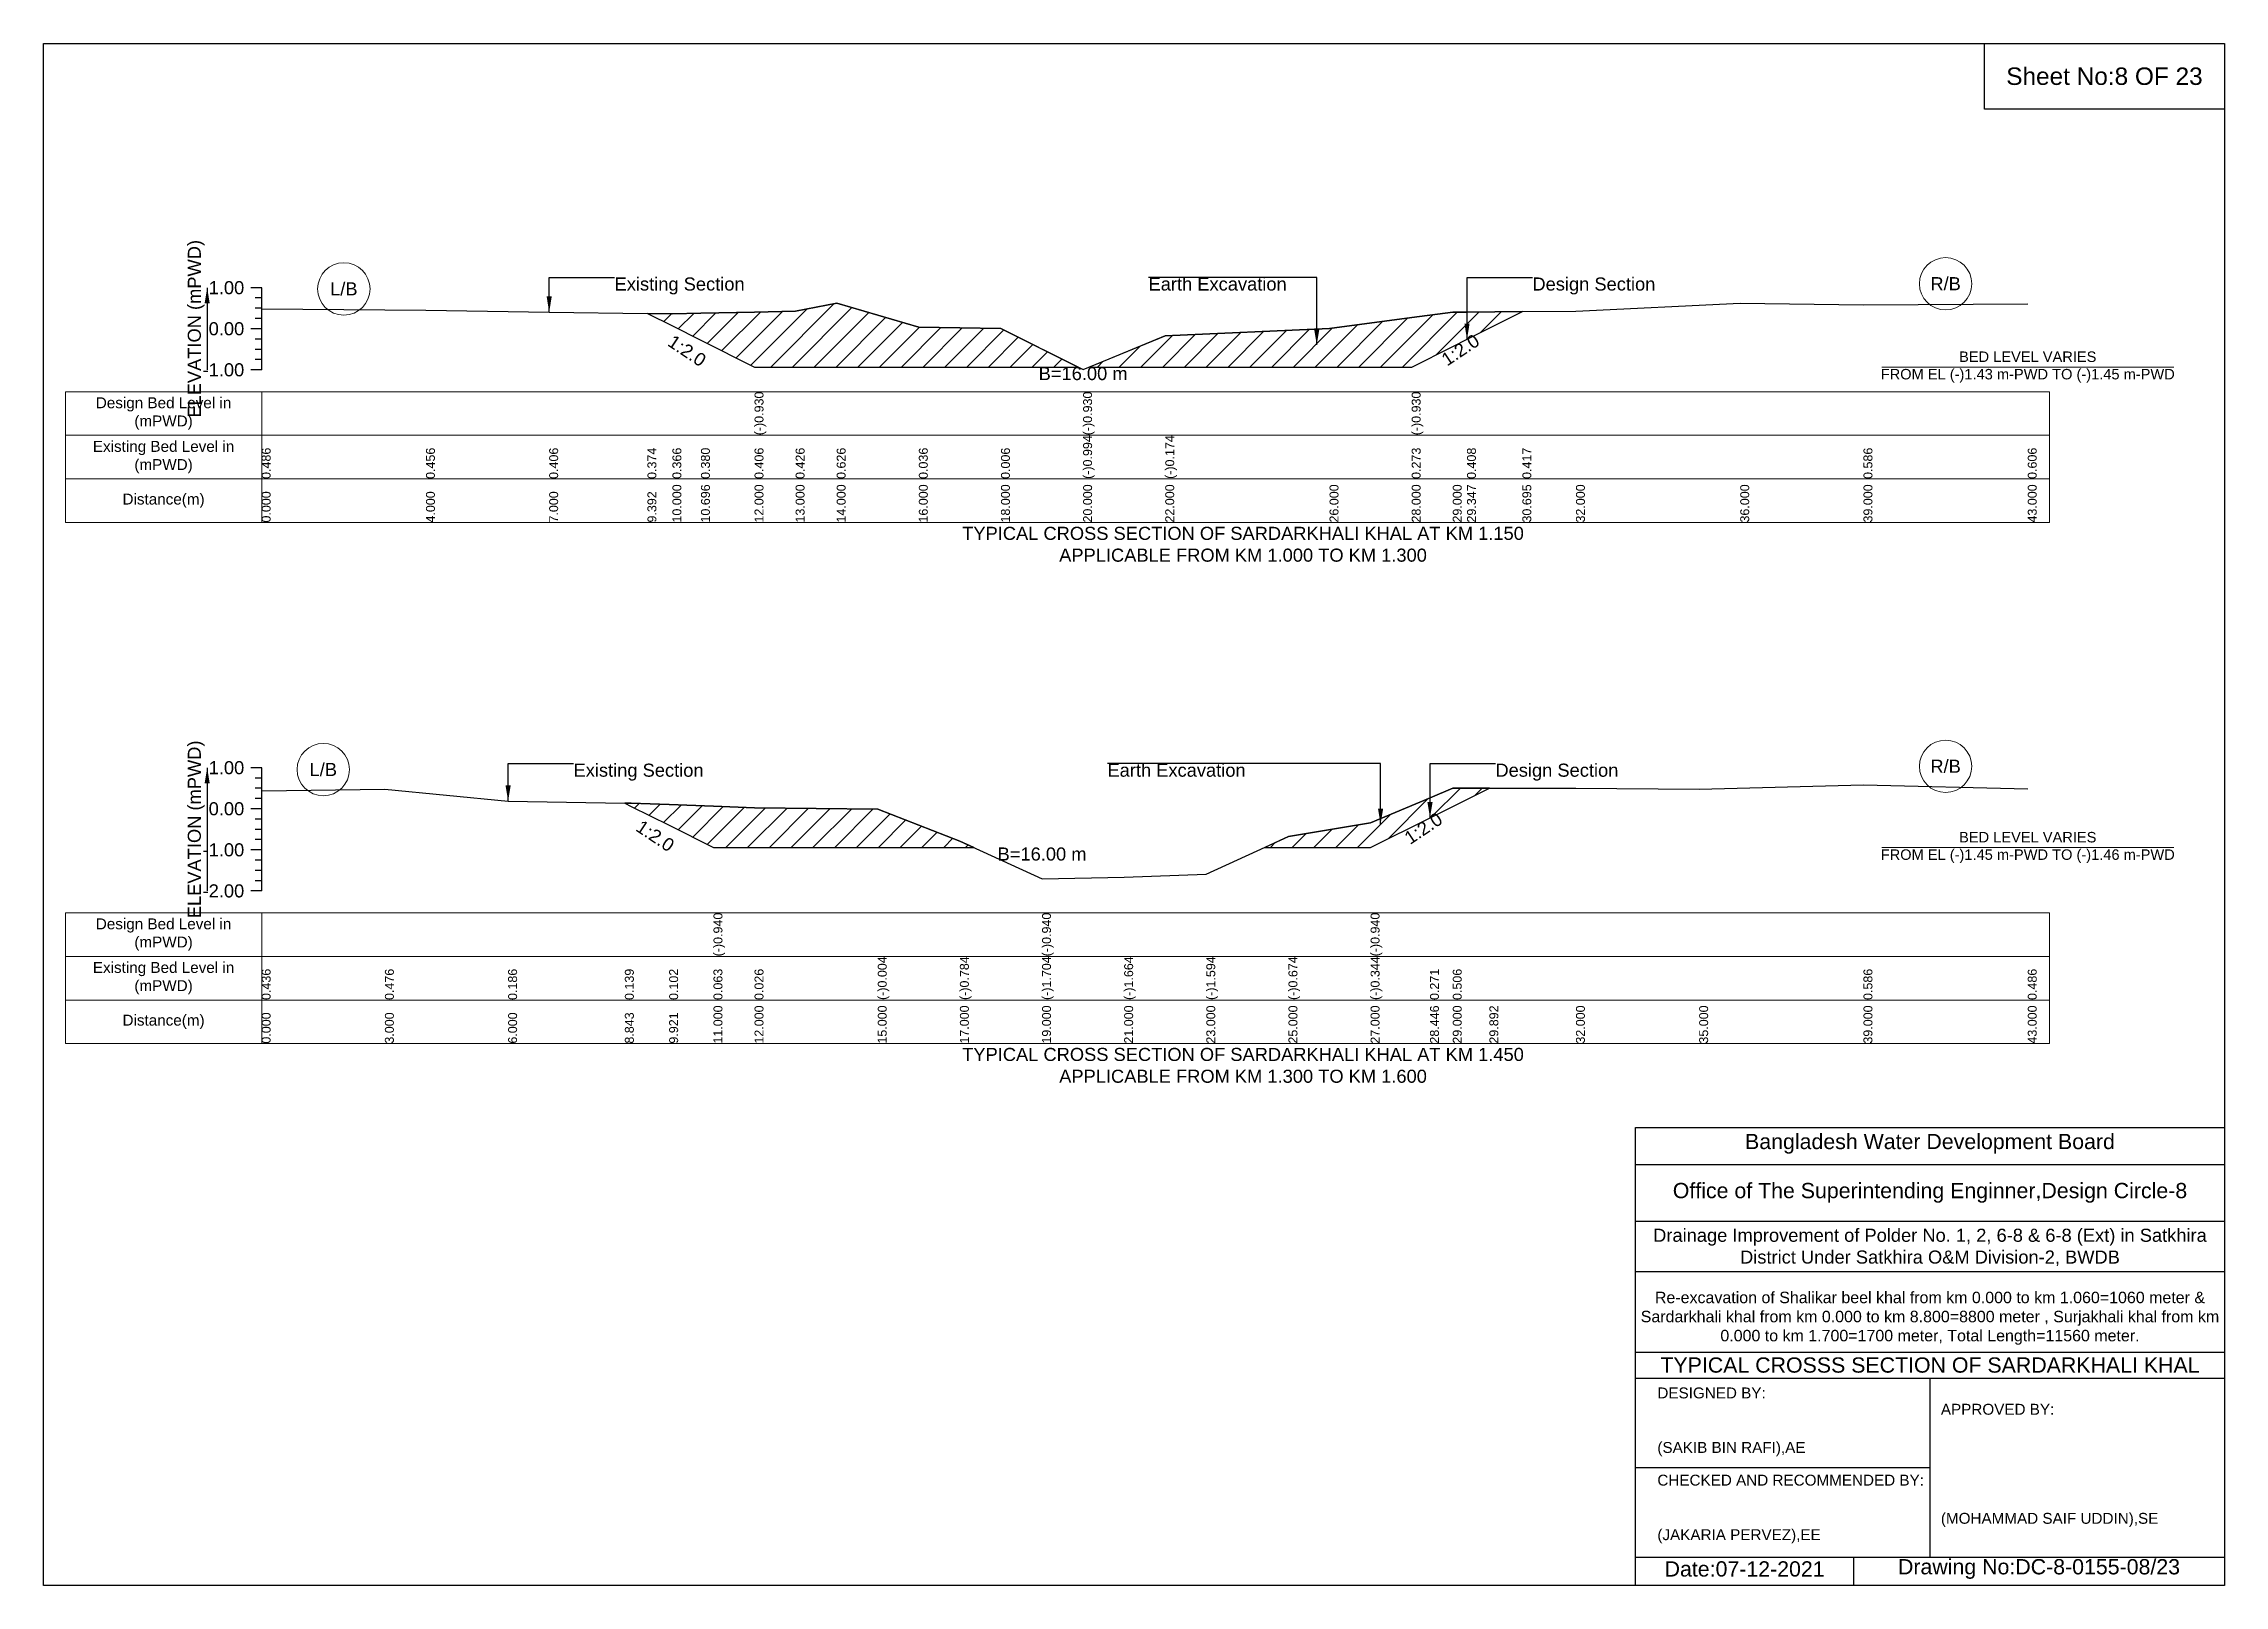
# Model space of a CAD drawing. Header units: inches. Extents: x 93000 to 506000, y -4242 to 0.
# Drawn here: x 170000 to 176000, y -4242 to 0 of the extents above; entities that cross this region are included whole.
import ezdxf

# ---------------------------------------------------------------- set-up
doc = ezdxf.new("R2010")
doc.units = ezdxf.units.IN
doc.header["$LTSCALE"] = 7
doc.header["$MEASUREMENT"] = 0
for name, color, linetype, lineweight in [('Cross section Data Border', 7, 'Continuous', 9), ('Cross Section Labels', 7, 'Continuous', 9), ('Existing_Bed_Level for Xsection', 7, 'Continuous', 25)]:
    doc.layers.add(name, color=color, linetype=linetype, lineweight=lineweight)
doc.styles.get("Standard").update_dxf_attribs({"font": 'arial.ttf'})
doc.dimstyles.get("Standard").update_dxf_attribs({"dimtxt": 0.18, "dimasz": 0.18, "dimexe": 0.18, "dimexo": 0.0625, "dimgap": 0.09, "dimtad": 0, "dimtih": 1, "dimtoh": 1, "dimdec": 4, "dimzin": 0, "dimdsep": 46, "dimtxsty": 'Standard', "dimcen": 0.09, "dimadec": 0, "dimazin": 0, "dimtfac": 1, "dimtdec": 4, "dimtofl": 0, "dimtmove": 0, "dimatfit": 3, "dimfxl": 1, "dimtolj": 1, "dimtzin": 0, "dimarcsym": 0})

msp = doc.modelspace()

# ---------------------------------------------------------------- texts
at = {"attachment_point": 5}
for s, insert, char_height in [('Sheet No:8 OF 23', (175670, -90), 48), ('Bangladesh Water Development Board', (175190, -3027), 42), ('Office of The Superintending Enginner,Design Circle-8', (175190, -3162), 42)]:
    msp.add_mtext(s, dxfattribs=dict(at, insert=insert, char_height=char_height))
for s, insert, char_height, width, attachment_point in [('Drainage Improvement of Polder No. 1, 2, 6-8 & 6-8 (Ext) in Satkhira District Under Satkhira O&M Division-2, BWDB', (175190, -3312), 36, 1680, 5), ('Re-excavation of Shalikar beel khal from km 0.000 to km 1.060=1060 meter & Sardarkhali khal from km 0.000 to km 8.800=8800 meter , Surjakhali khal from km 0.000 to km 1.700=1700 meter, Total Length=11560 meter.', (175190, -3507), 31.4683, 1620, 5), ('TYPICAL CROSSS SECTION OF SARDARKHALI KHAL', (175190, -3636), 42, 1680, 5), ('DESIGNED BY:^J^J^J(SAKIB BIN RAFI),AE', (174440, -3792), 30, 840, 4), ('APPROVED BY:^J^J^J^J^J^J(MOHAMMAD SAIF UDDIN),SE', (175220, -3912), 30, 840, 4), ('CHECKED AND RECOMMENDED BY:^J^J^J(JAKARIA PERVEZ),EE', (174440, -4032), 30, 840, 4), ('Date:07-12-2021', (174680, -4197), 42, 840, 5), ('Drawing No:DC-8-0155-08/23', (175490, -4197), 42, 1320, 5)]:
    msp.add_mtext(s, dxfattribs=dict(insert=insert, char_height=char_height, width=width, attachment_point=attachment_point))
at = {"layer": 'Cross section Data Border', "char_height": 30, "width": 480, "attachment_point": 5}
for s, insert in [('Design Bed Level in (mPWD)', (170330, -1017.7)), ('Existing Bed Level in (mPWD)', (170330, -1137.7)), ('Distance(m)', (170330, -1257.7)), ('Design Bed Level in (mPWD)', (170330, -2451.4)), ('Existing Bed Level in (mPWD)', (170330, -2571.4)), ('Distance(m)', (170330, -2691.4))]:
    msp.add_mtext(s, dxfattribs=dict(at, insert=insert))
at = {"layer": 'Cross Section Labels'}
for s, insert, char_height, attachment_point in [('L/B', (170826, -675), 36, 5), ('Existing Section', (171571, -643.4), 36, 1), ('Earth Excavation', (173040, -643.4), 36, 1), ('Design Section', (174096.2, -643.4), 36, 1), ('R/B', (175233, -660.8), 36, 5), ('B=16.00 m', (172860, -889.8), 36, 2), ('BED LEVEL VARIES ^JFROM EL (-)1.43 m-PWD TO (-)1.45 m-PWD', (175459, -889.8), 28.8, 5), ('TYPICAL CROSS SECTION OF SARDARKHALI KHAL AT KM 1.150^JAPPLICABLE FROM KM 1.000 TO KM 1.300', (173300, -1377.7), 36, 5), ('L/B', (170769.5, -1997.4), 36, 5), ('Existing Section', (171458, -1981.1), 36, 1), ('Earth Excavation', (172927, -1981.1), 36, 1), ('Design Section', (173994.4, -1981.1), 36, 1), ('R/B', (175233, -1988.4), 36, 5), ('B=16.00 m', (172747, -2211.7), 36, 2), ('BED LEVEL VARIES ^JFROM EL (-)1.45 m-PWD TO (-)1.46 m-PWD', (175459, -2211.7), 28.8, 5), ('TYPICAL CROSS SECTION OF SARDARKHALI KHAL AT KM 1.450^JAPPLICABLE FROM KM 1.300 TO KM 1.600', (173300, -2811.4), 36, 5)]:
    msp.add_mtext(s, dxfattribs=dict(at, insert=insert, char_height=char_height, attachment_point=attachment_point))
at = {"layer": 'Cross Section Labels', "char_height": 36, "attachment_point": 2}
for insert, rotation in [((171780.4, -830.2), 326.30993), ((173888, -827.8), 33.69007), ((171692.9, -2164.9), 326.30993), ((173786.1, -2144.1), 33.69007)]:
    msp.add_mtext('1:2.0', dxfattribs=dict(at, insert=insert, rotation=rotation))
at = {"layer": 'Existing_Bed_Level for Xsection', "rotation": 90}
for s, insert, char_height, attachment_point in [('ELEVATION (mPWD)', (170420, -784.7), 36, 5), ('(-)0.930', (171956, -1077.7), 24.6, 1), ('(-)0.930', (172860, -1077.7), 24.6, 1), ('(-)0.930', (173764, -1077.7), 24.6, 1), ('(-)0.994', (172860, -1197.7), 24.6, 1), ('(-)0.174', (173086, -1197.7), 24.6, 1), ('0.486', (170600, -1197.7), 24.6, 1), ('0.456', (171052, -1197.7), 24.6, 1), ('0.406', (171391, -1197.7), 24.6, 1), ('0.374', (171661.3, -1197.7), 24.6, 1), ('0.366', (171730, -1197.7), 24.6, 1), ('0.380', (171808.6, -1197.7), 24.6, 1), ('0.406', (171956, -1197.7), 24.6, 1), ('0.426', (172069, -1197.7), 24.6, 1), ('0.626', (172182, -1197.7), 24.6, 1), ('0.036', (172408, -1197.7), 24.6, 1), ('0.006', (172634, -1197.7), 24.6, 1), ('0.273', (173764, -1197.7), 24.6, 1), ('0.408', (173916.2, -1197.7), 24.6, 1), ('0.417', (174068.5, -1197.7), 24.6, 1), ('0.586', (175007, -1197.7), 24.6, 1), ('0.606', (175459, -1197.7), 24.6, 1), ('0.000', (170600, -1317.7), 24.6, 1), ('4.000', (171052, -1317.7), 24.6, 1), ('7.000', (171391, -1317.7), 24.6, 1), ('9.392', (171661.3, -1317.7), 24.6, 1), ('10.000', (171730, -1317.7), 24.6, 1), ('10.696', (171808.6, -1317.7), 24.6, 1), ('12.000', (171956, -1317.7), 24.6, 1), ('13.000', (172069, -1317.7), 24.6, 1), ('14.000', (172182, -1317.7), 24.6, 1), ('16.000', (172408, -1317.7), 24.6, 1), ('18.000', (172634, -1317.7), 24.6, 1), ('20.000', (172860, -1317.7), 24.6, 1), ('22.000', (173086, -1317.7), 24.6, 1), ('26.000', (173538, -1317.7), 24.6, 1), ('28.000', (173764, -1317.7), 24.6, 1), ('29.000', (173877, -1317.7), 24.6, 1), ('29.347', (173916.2, -1317.7), 24.6, 1), ('30.695', (174068.5, -1317.7), 24.6, 1), ('32.000', (174216, -1317.7), 24.6, 1), ('36.000', (174668, -1317.7), 24.6, 1), ('39.000', (175007, -1317.7), 24.6, 1), ('43.000', (175459, -1317.7), 24.6, 1), ('ELEVATION (mPWD)', (170420, -2161.9), 36, 5), ('(-)0.940', (171843, -2511.4), 24.6, 1), ('(-)0.940', (172747, -2511.4), 24.6, 1), ('(-)0.940', (173651, -2511.4), 24.6, 1), ('(-)0.004', (172295, -2631.4), 24.6, 1), ('(-)0.784', (172521, -2631.4), 24.6, 1), ('(-)1.704', (172747, -2631.4), 24.6, 1), ('(-)1.664', (172973, -2631.4), 24.6, 1), ('(-)1.594', (173199, -2631.4), 24.6, 1), ('(-)0.674', (173425, -2631.4), 24.6, 1), ('(-)0.344', (173651, -2631.4), 24.6, 1), ('0.436', (170600, -2631.4), 24.6, 1), ('0.476', (170939, -2631.4), 24.6, 1), ('0.186', (171278, -2631.4), 24.6, 1), ('0.139', (171599.2, -2631.4), 24.6, 1), ('0.102', (171721.1, -2631.4), 24.6, 1), ('0.063', (171843, -2631.4), 24.6, 1), ('0.026', (171956, -2631.4), 24.6, 1), ('0.271', (173814.4, -2631.4), 24.6, 1), ('0.506', (173877, -2631.4), 24.6, 1), ('0.586', (175007, -2631.4), 24.6, 1), ('0.486', (175459, -2631.4), 24.6, 1), ('0.000', (170600, -2751.4), 24.6, 1), ('3.000', (170939, -2751.4), 24.6, 1), ('6.000', (171278, -2751.4), 24.6, 1), ('8.843', (171599.2, -2751.4), 24.6, 1), ('9.921', (171721.1, -2751.4), 24.6, 1), ('11.000', (171843, -2751.4), 24.6, 1), ('12.000', (171956, -2751.4), 24.6, 1), ('15.000', (172295, -2751.4), 24.6, 1), ('17.000', (172521, -2751.4), 24.6, 1), ('19.000', (172747, -2751.4), 24.6, 1), ('21.000', (172973, -2751.4), 24.6, 1), ('23.000', (173199, -2751.4), 24.6, 1), ('25.000', (173425, -2751.4), 24.6, 1), ('27.000', (173651, -2751.4), 24.6, 1), ('28.446', (173814.4, -2751.4), 24.6, 1), ('29.000', (173877, -2751.4), 24.6, 1), ('29.892', (173977.8, -2751.4), 24.6, 1), ('32.000', (174216, -2751.4), 24.6, 1), ('35.000', (174555, -2751.4), 24.6, 1), ('39.000', (175007, -2751.4), 24.6, 1), ('43.000', (175459, -2751.4), 24.6, 1)]:
    msp.add_mtext(s, dxfattribs=dict(at, insert=insert, char_height=char_height, attachment_point=attachment_point))
at = {"layer": 'Existing_Bed_Level for Xsection', "char_height": 36, "attachment_point": 6}
for s, insert in [('1.00', (170552, -671.7)), ('0.00', (170552, -784.7)), ('-1.00', (170552, -897.7)), ('1.00', (170552, -1992.4)), ('0.00', (170552, -2105.4)), ('-1.00', (170552, -2218.4)), ('-2.00', (170552, -2331.4))]:
    msp.add_mtext(s, dxfattribs=dict(at, insert=insert))

# ---------------------------------------------------------------- hatches: boundary and pattern name
at = {"layer": 'Existing_Bed_Level for Xsection'}
h = msp.add_hatch(dxfattribs=at)
h.set_pattern_fill('ANSI31', color=256, scale=339, style=0)
h.paths.add_polyline_path([(171661.3, -742.4), (171730, -776.8), (171808.6, -816.1), (171956, -889.8), (172069, -889.8), (172182, -889.8), (172408, -889.8), (172634, -889.8), (172845.5, -889.8), (172634, -784), (172408, -780.6), (172182, -713.9), (172069, -736.5), (171956, -738.8), (171808.6, -741.7), (171730, -743.3)])
h = msp.add_hatch(dxfattribs=at)
h.set_pattern_fill('ANSI31', color=256, scale=339, style=0)
h.paths.add_polyline_path([(172877.6, -889.8), (173086, -889.8), (173538, -889.8), (173764, -889.8), (173877, -833.3), (173916.2, -813.6), (174068.5, -737.5), (173916.2, -738.5), (173877, -738.8), (173764, -753.9), (173538, -784), (173086, -804.3)])
h = msp.add_hatch(dxfattribs=at)
h.set_pattern_fill('ANSI31', color=256, scale=339, style=0)
h.paths.add_polyline_path([(171599.2, -2089.8), (171617, -2098.7), (171721.1, -2150.7), (171843, -2211.7), (171956, -2211.7), (172295, -2211.7), (172521, -2211.7), (172559.3, -2211.7), (172521, -2194), (172295, -2105.9), (171956, -2102.5), (171843, -2098.4), (171721.1, -2093.9), (171617, -2090.1)])
h = msp.add_hatch(dxfattribs=at)
h.set_pattern_fill('ANSI31', color=256, scale=339, style=0)
h.paths.add_polyline_path([(173359.7, -2211.7), (173425, -2211.7), (173651, -2211.7), (173814.4, -2130), (173877, -2098.7), (173977.8, -2048.3), (173877, -2048.3), (173814.4, -2074.9), (173651, -2144.3), (173425, -2181.6)])

# ---------------------------------------------------------------- linework, layer by layer
for points in [[(170000, 0), (176000, 0), (176000, -4242), (170000, -4242)], [(175340, 0), (176000, 0), (176000, -180), (175340, -180)]]:
    msp.add_lwpolyline(points, close=True)
for points in [[(174380, -4242), (174380, -2982), (176000, -2982)], [(174380, -3084), (176000, -3084)], [(174380, -3240), (176000, -3240)], [(174380, -3378), (176000, -3378)], [(174380, -3600), (176000, -3600)], [(174380, -3672), (176000, -3672)], [(175190, -3672), (175190, -4164)], [(174380, -3918), (175190, -3918)], [(174380, -4164), (176000, -4164)], [(174980, -4164), (174980, -4242)]]:
    msp.add_lwpolyline(points)
at = {"layer": 'Cross section Data Border'}
for points in [[(170060, -957.7), (175519, -957.7), (175519, -1317.7), (170060, -1317.7)], [(170060, -2391.4), (175519, -2391.4), (175519, -2751.4), (170060, -2751.4)]]:
    msp.add_lwpolyline(points, close=True, dxfattribs=at)
for points in [[(170600, -957.7), (170600, -1317.7)], [(170060, -1077.7), (175519, -1077.7)], [(170060, -1197.7), (175519, -1197.7)], [(170600, -2391.4), (170600, -2751.4)], [(170060, -2511.4), (175519, -2511.4)], [(170060, -2631.4), (175519, -2631.4)]]:
    msp.add_lwpolyline(points, dxfattribs=at)
at = {"layer": 'Cross Section Labels'}
for points in [[(175057.1, -889.8), (175860.9, -889.8)], [(175057.1, -2211.7), (175860.9, -2211.7)]]:
    msp.add_lwpolyline(points, dxfattribs=at)
for centre in [(175233, -660.8), (170826, -675), (175233, -1988.4), (170769.5, -1997.4)]:
    msp.add_circle(centre, 72, dxfattribs=at)
at = {"layer": 'Existing_Bed_Level for Xsection'}
for points in [[(170600, -671.7), (170570, -671.7)], [(170600, -699.9), (170582, -699.9)], [(170600, -897.7), (170600, -784.7), (170600, -671.7)], [(170600, -729.8), (171052, -733.1), (171391, -738.8), (171661.3, -742.4), (171730, -743.3), (171808.6, -741.7), (171956, -738.8), (171956, -738.8), (172069, -736.5), (172182, -713.9), (172408, -780.6), (172634, -784), (172860, -897), (172860, -897), (173086, -804.3), (173538, -784), (173764, -753.9), (173764, -753.9), (173877, -738.8), (173916.2, -738.5), (174068.5, -737.5), (174216, -736.5), (174668, -713.9), (175007, -718.5), (175459, -716.2)], [(170600, -728.2), (170582, -728.2)], [(170600, -756.4), (170582, -756.4)], [(170600, -784.7), (170570, -784.7)], [(170600, -812.9), (170582, -812.9)], [(170600, -897.7), (170570, -897.7)], [(170600, -841.2), (170582, -841.2)], [(170600, -869.4), (170582, -869.4)], [(170600, -1992.4), (170570, -1992.4)], [(170600, -2020.7), (170582, -2020.7)], [(170600, -2331.4), (170600, -2218.4), (170600, -2105.4), (170600, -1992.4)], [(170600, -2056.2), (170939, -2051.7), (171278, -2084.4), (171599.2, -2089.8), (171617, -2090.1), (171721.1, -2093.9), (171843, -2098.4), (171843, -2098.4), (171956, -2102.5), (172295, -2105.9), (172521, -2194), (172747, -2298), (172747, -2298), (172973, -2293.5), (173199, -2285.6), (173425, -2181.6), (173651, -2144.3), (173651, -2144.3), (173814.4, -2074.9), (173877, -2048.3), (173977.8, -2048.3), (174216, -2048.3), (174555, -2051.7), (175007, -2039.2), (175459, -2050.5)], [(170600, -2048.9), (170582, -2048.9)], [(170600, -2077.2), (170582, -2077.2)], [(170600, -2105.4), (170570, -2105.4)], [(170600, -2133.7), (170582, -2133.7)], [(170600, -2218.4), (170570, -2218.4)], [(170600, -2161.9), (170582, -2161.9)], [(170600, -2190.2), (170582, -2190.2)], [(170600, -2246.7), (170582, -2246.7)], [(170600, -2274.9), (170582, -2274.9)], [(170600, -2331.4), (170570, -2331.4)], [(170600, -2303.2), (170582, -2303.2)]]:
    msp.add_lwpolyline(points, dxfattribs=at)
for points in [[(171661.3, -742.4), (171730, -776.8), (171808.6, -816.1), (171956, -889.8), (171956, -889.8), (172069, -889.8), (172182, -889.8), (172408, -889.8), (172634, -889.8), (172845.5, -889.8), (172634, -784), (172408, -780.6), (172182, -713.9), (172069, -736.5), (171956, -738.8), (171956, -738.8), (171808.6, -741.7), (171730, -743.3)], [(172877.6, -889.8), (173086, -889.8), (173538, -889.8), (173764, -889.8), (173764, -889.8), (173877, -833.3), (173916.2, -813.6), (174068.5, -737.5), (174068.5, -737.5), (174068.5, -737.5), (173916.2, -738.5), (173877, -738.8), (173764, -753.9), (173764, -753.9), (173538, -784), (173086, -804.3)], [(171599.2, -2089.8), (171599.2, -2089.8), (171617, -2098.7), (171721.1, -2150.7), (171843, -2211.7), (171843, -2211.7), (171956, -2211.7), (172295, -2211.7), (172521, -2211.7), (172559.3, -2211.7), (172521, -2194), (172295, -2105.9), (171956, -2102.5), (171843, -2098.4), (171843, -2098.4), (171721.1, -2093.9), (171617, -2090.1), (171599.2, -2089.8)], [(173359.7, -2211.7), (173425, -2211.7), (173651, -2211.7), (173651, -2211.7), (173814.4, -2130), (173877, -2098.7), (173977.8, -2048.3), (173977.8, -2048.3), (173977.8, -2048.3), (173877, -2048.3), (173814.4, -2074.9), (173651, -2144.3), (173651, -2144.3), (173425, -2181.6)]]:
    msp.add_lwpolyline(points, close=True, dxfattribs=at)

msp.set_redraw_order([(e.dxf.handle, doc.entitydb.next_handle()) for e in msp.query("TEXT MTEXT ATTDEF DIMENSION ARC_DIMENSION")])  # texts and dimensions are drawn at this point

# ---------------------------------------------------------------- leaders
at = {"layer": 'Cross Section Labels', "annotation_type": 0, "has_hookline": 1}
for points, hookline_direction, text_width in [([(171391, -738.8), (171391, -643.4), (171570.9, -643.4)], 0, 350.4), ([(173502.8, -828.9), (173502.8, -643.4), (173040.1, -643.4)], 1, 372.7), ([(173916.2, -813.6), (173916.2, -643.4), (174096.2, -643.4)], 0, 330.9), ([(171278, -2084.4), (171278, -1981.1), (171457.9, -1981.1)], 0, 350.4), ([(173678.4, -2148), (173678.4, -1981.1), (172927.1, -1981.1)], 1, 372.7), ([(173814.4, -2130), (173814.4, -1981.1), (173994.3, -1981.1)], 0, 330.9)]:
    msp.add_leader(points, dimstyle='Standard', override={"dimasz": 43.2}, dxfattribs=dict(at, hookline_direction=hookline_direction, text_width=text_width))
at = {"layer": 'Existing_Bed_Level for Xsection'}
for points in [[(170450, -671.7), (170450, -897.7)], [(170450, -1992.4), (170450, -2331.4)]]:
    msp.add_leader(points, dimstyle='Standard', override={"dimasz": 43.2}, dxfattribs=at)

doc.saveas('drawing.dxf')
